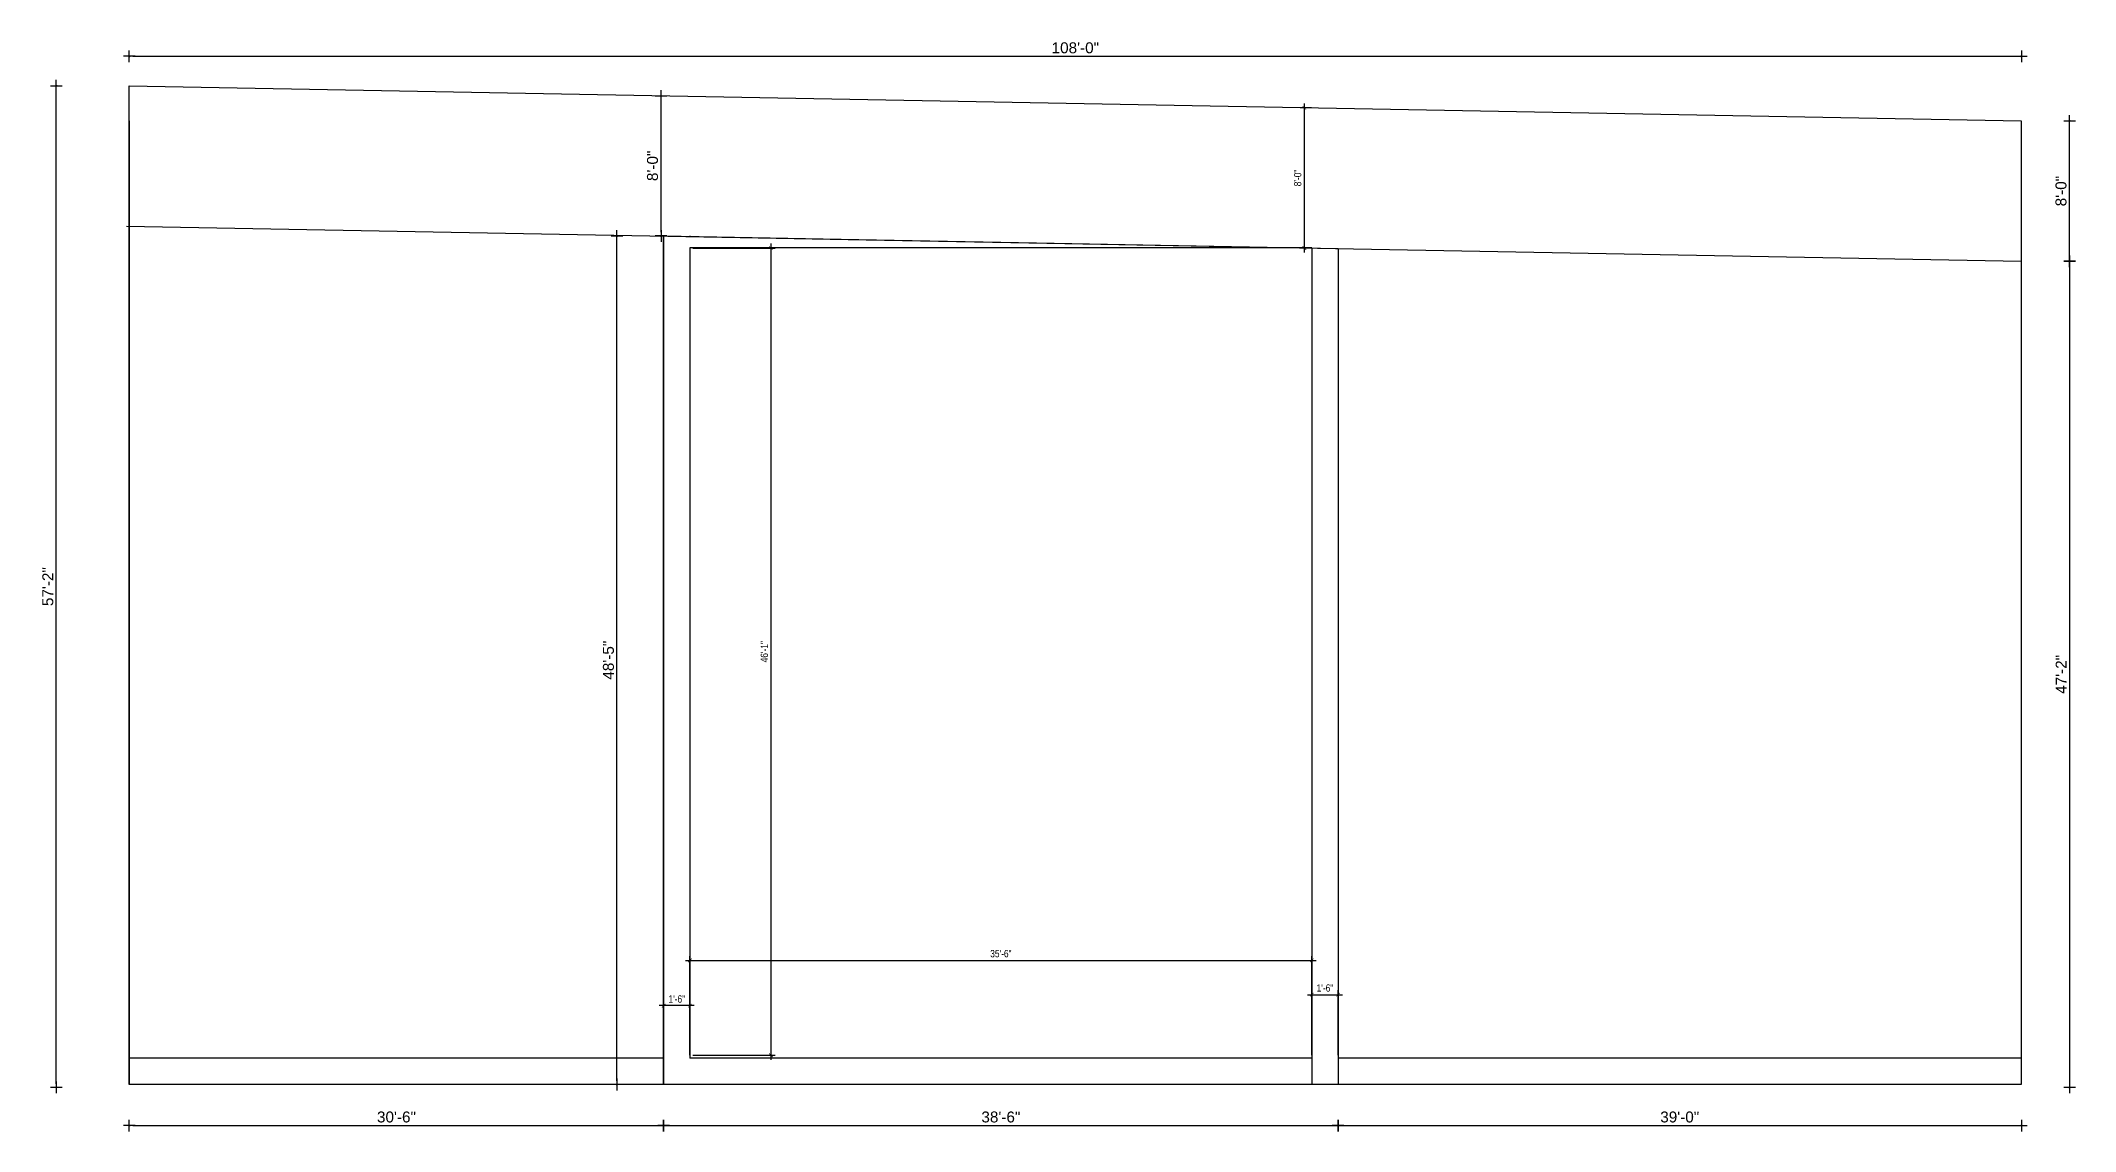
# Model space of a CAD drawing. Header units: inches. Extents: x -4010 to 65129, y -40138 to -1318.
# Drawn here: x 43387 to 44781, y -35736 to -34989 of the extents above; entities that cross this region are included whole.
import ezdxf

# ---------------------------------------------------------------- set-up
doc = ezdxf.new("R2010")
doc.units = ezdxf.units.IN
doc.header["$MEASUREMENT"] = 0
doc.header["$PDMODE"] = 99
doc.linetypes.add('ACAD_ISO04W100', pattern=[30.5, 24, -3, 0.5, -3])
doc.layers.add('GRID', color=8, linetype='ACAD_ISO04W100', lineweight=15)
doc.layers.add('Rod', color=1, linetype='Continuous')
doc.layers.add('wall', color=3, linetype='Continuous')
doc.styles.add('ARIAL', font='arial.ttf')
doc.styles.add('NARROW', font='ARIALN.TTF')
doc.dimstyles.new('3-16', dxfattribs={"dimtxt": 5, "dimasz": 2.5, "dimexe": 3, "dimexo": 2, "dimgap": 2, "dimtad": 1, "dimdec": 1, "dimzin": 3, "dimdsep": 46, "dimlunit": 4, "dimtxsty": 'NARROW', "dimblk": 'ARCHTICK', "dimcen": 0, "dimdle": 3, "dimclrd": 256, "dimclre": 256, "dimclrt": 7, "dimaunit": 1, "dimadec": 3, "dimazin": 1, "dimtfac": 1, "dimtdec": 1, "dimtofl": 0, "dimtmove": 0, "dimatfit": 3, "dimldrblk": 'CLOSED', "dimfxl": 1, "dimtolj": 1, "dimtzin": 0, "dimlwd": -1, "dimlwe": -1, "dimarcsym": 0})
doc.dimstyles.new('3-8', dxfattribs={"dimscale": 1.25, "dimtxt": 6, "dimasz": 2, "dimexe": 0.18, "dimexo": 6, "dimgap": 0, "dimtad": 0, "dimdec": 0, "dimzin": 3, "dimdsep": 46, "dimlunit": 3, "dimtxsty": 'ARIAL', "dimblk": 'DD', "dimcen": 1, "dimse1": 1, "dimse2": 1, "dimclrd": 256, "dimclrt": 256, "dimadec": 0, "dimazin": 0, "dimtfac": 0.5, "dimtdec": 0, "dimtmove": 2, "dimatfit": 0, "dimfxl": 0.18, "dimtvp": 0.75, "dimfrac": 1, "dimtolj": 1, "dimtzin": 0, "dimarcsym": 0})

msp = doc.modelspace()

# ---------------------------------------------------------------- blocks, each defined once
blk = doc.blocks.new('DD')
for p, q in [((-1.6, 0), (1.6, 0)), ((0, 1.6), (0, -1.6))]:
    blk.add_line(p, q)
at = {"const_width": 0.3}
blk.add_lwpolyline([(-0.15, 0, 1), (0.15, 0, 1)], format="xyb", close=True, dxfattribs=at)
blk = doc.blocks.new('*D1208')
at = {"layer": 'Defpoints', "color": 0}
for p in [(43448.2, -35704.3), (43814.2, -35704.3), (43814.2, -35732.4)]:
    blk.add_point(p, dxfattribs=at)
at = {"layer": 'wall', "lineweight": -2}
blk.add_line((43450.7, -35732.4), (43811.7, -35732.4), dxfattribs=at)
at = {"layer": 'wall', "lineweight": -2, "xscale": 2.5, "yscale": 2.5, "zscale": 2.5, "rotation": 180}
blk.add_blockref('DD', (43448.2, -35732.4), dxfattribs=at)
at = {"layer": 'wall', "lineweight": -2, "xscale": 2.5, "yscale": 2.5, "zscale": 2.5}
blk.add_blockref('DD', (43814.2, -35732.4), dxfattribs=at)
at = {"layer": 'wall', "insert": (43631.2, -35726.6), "char_height": 7.5, "attachment_point": 5, "style": 'ARIAL'}
blk.add_mtext('\\A1;30\'-6"', dxfattribs=at)
blk = doc.blocks.new('*D1209')
at = {"layer": 'Defpoints', "color": 0}
for p in [(43814.2, -35704.3), (44276.2, -35704.3), (44276.2, -35732.4)]:
    blk.add_point(p, dxfattribs=at)
at = {"layer": 'wall', "lineweight": -2}
blk.add_line((43816.7, -35732.4), (44273.7, -35732.4), dxfattribs=at)
at = {"layer": 'wall', "lineweight": -2, "xscale": 2.5, "yscale": 2.5, "zscale": 2.5, "rotation": 180}
blk.add_blockref('DD', (43814.2, -35732.4), dxfattribs=at)
at = {"layer": 'wall', "lineweight": -2, "xscale": 2.5, "yscale": 2.5, "zscale": 2.5}
blk.add_blockref('DD', (44276.2, -35732.4), dxfattribs=at)
at = {"layer": 'wall', "insert": (44045.2, -35726.6), "char_height": 7.5, "attachment_point": 5, "style": 'ARIAL'}
blk.add_mtext('\\A1;38\'-6"', dxfattribs=at)
blk = doc.blocks.new('*D1210')
at = {"layer": 'Defpoints', "color": 0}
for p in [(44276.2, -35704.3), (44744.2, -35704.3), (44744.2, -35732.4)]:
    blk.add_point(p, dxfattribs=at)
at = {"layer": 'wall', "lineweight": -2}
blk.add_line((44278.7, -35732.4), (44741.7, -35732.4), dxfattribs=at)
at = {"layer": 'wall', "lineweight": -2, "xscale": 2.5, "yscale": 2.5, "zscale": 2.5, "rotation": 180}
blk.add_blockref('DD', (44276.2, -35732.4), dxfattribs=at)
at = {"layer": 'wall', "lineweight": -2, "xscale": 2.5, "yscale": 2.5, "zscale": 2.5}
blk.add_blockref('DD', (44744.2, -35732.4), dxfattribs=at)
at = {"layer": 'wall', "insert": (44510.2, -35726.6), "char_height": 7.5, "attachment_point": 5, "style": 'ARIAL'}
blk.add_mtext('\\A1;39\'-0"', dxfattribs=at)
blk = doc.blocks.new('*D1211')
at = {"layer": 'Defpoints', "color": 0}
for p in [(44744.2, -35044.3), (44777.2, -35044.3), (44744.2, -35140.4)]:
    blk.add_point(p, dxfattribs=at)
at = {"layer": 'wall', "lineweight": -2}
blk.add_line((44777.2, -35137.9), (44777.2, -35046.8), dxfattribs=at)
at = {"layer": 'wall', "lineweight": -2, "xscale": 2.5, "yscale": 2.5, "zscale": 2.5}
for p, rotation in [((44777.2, -35044.3), 90), ((44777.2, -35140.4), 270)]:
    blk.add_blockref('DD', p, dxfattribs=dict(at, rotation=rotation))
at = {"layer": 'wall', "insert": (44771.4, -35092.4), "char_height": 7.5, "attachment_point": 5, "rotation": 90, "style": 'ARIAL'}
blk.add_mtext('\\A1;8\'-0"', dxfattribs=at)
blk = doc.blocks.new('*D1212')
at = {"layer": 'Defpoints', "color": 0}
for p in [(44746.2, -35140.4), (44744.2, -35706.3), (44777.2, -35706.3)]:
    blk.add_point(p, dxfattribs=at)
at = {"layer": 'wall', "lineweight": -2}
blk.add_line((44777.2, -35142.9), (44777.2, -35703.8), dxfattribs=at)
at = {"layer": 'wall', "lineweight": -2, "xscale": 2.5, "yscale": 2.5, "zscale": 2.5}
for p, rotation in [((44777.2, -35140.4), 90), ((44777.2, -35706.3), 270)]:
    blk.add_blockref('DD', p, dxfattribs=dict(at, rotation=rotation))
at = {"layer": 'wall', "insert": (44771.5, -35423.4), "char_height": 7.5, "attachment_point": 5, "rotation": 90, "style": 'ARIAL'}
blk.add_mtext('\\A1;47\'-2"', dxfattribs=at)
blk = doc.blocks.new('*D1213')
at = {"layer": 'Defpoints', "color": 0}
for p in [(43398.2, -35020.3), (43448.2, -35020.3), (43448.2, -35706.3)]:
    blk.add_point(p, dxfattribs=at)
at = {"layer": 'wall', "lineweight": -2}
blk.add_line((43398.2, -35703.8), (43398.2, -35022.8), dxfattribs=at)
at = {"layer": 'wall', "lineweight": -2, "xscale": 2.5, "yscale": 2.5, "zscale": 2.5}
for p, rotation in [((43398.2, -35020.3), 90), ((43398.2, -35706.3), 270)]:
    blk.add_blockref('DD', p, dxfattribs=dict(at, rotation=rotation))
at = {"layer": 'wall', "insert": (43392.4, -35363.3), "char_height": 7.5, "attachment_point": 5, "rotation": 90, "style": 'ARIAL'}
blk.add_mtext('\\A1;57\'-2"', dxfattribs=at)
blk = doc.blocks.new('*D1214')
at = {"layer": 'Defpoints', "color": 0}
for p in [(43782.2, -35123.1), (43814.2, -35123.1), (43814.2, -35704.3)]:
    blk.add_point(p, dxfattribs=at)
at = {"layer": 'wall', "lineweight": -2}
blk.add_line((43782.2, -35701.8), (43782.2, -35125.6), dxfattribs=at)
at = {"layer": 'wall', "lineweight": -2, "xscale": 2.5, "yscale": 2.5, "zscale": 2.5}
for p, rotation in [((43782.2, -35123.1), 90), ((43782.2, -35704.3), 270)]:
    blk.add_blockref('DD', p, dxfattribs=dict(at, rotation=rotation))
at = {"layer": 'wall', "insert": (43776.4, -35413.7), "char_height": 7.5, "attachment_point": 5, "rotation": 90, "style": 'ARIAL'}
blk.add_mtext('\\A1;48\'-5"', dxfattribs=at)
blk = doc.blocks.new('*D1215')
at = {"layer": 'Defpoints', "color": 0}
for p in [(43812.4, -35027.2), (43815.9, -35027.2), (43814.2, -35123.1)]:
    blk.add_point(p, dxfattribs=at)
at = {"layer": 'wall', "lineweight": -2}
blk.add_line((43812.4, -35120.6), (43812.4, -35029.7), dxfattribs=at)
at = {"layer": 'wall', "lineweight": -2, "xscale": 2.5, "yscale": 2.5, "zscale": 2.5}
for p, rotation in [((43812.4, -35027.2), 90), ((43812.4, -35123.1), 270)]:
    blk.add_blockref('DD', p, dxfattribs=dict(at, rotation=rotation))
at = {"layer": 'wall', "insert": (43806.6, -35075.1), "char_height": 7.5, "attachment_point": 5, "rotation": 90, "style": 'ARIAL'}
blk.add_mtext('\\A1;8\'-0"', dxfattribs=at)
blk = doc.blocks.new('*D1216')
at = {"layer": 'Defpoints', "color": 0}
for p in [(44744.2, -35000.1), (43448.2, -35020.3), (44744.2, -35044.3)]:
    blk.add_point(p, dxfattribs=at)
at = {"layer": 'wall', "lineweight": -2}
blk.add_line((43450.7, -35000.1), (44741.7, -35000.1), dxfattribs=at)
at = {"layer": 'wall', "lineweight": -2, "xscale": 2.5, "yscale": 2.5, "zscale": 2.5, "rotation": 180}
blk.add_blockref('DD', (43448.2, -35000.1), dxfattribs=at)
at = {"layer": 'wall', "lineweight": -2, "xscale": 2.5, "yscale": 2.5, "zscale": 2.5}
blk.add_blockref('DD', (44744.2, -35000.1), dxfattribs=at)
at = {"layer": 'wall', "insert": (44096.2, -34994.3), "char_height": 7.5, "attachment_point": 5, "style": 'ARIAL'}
blk.add_mtext('\\A1;108\'-0"', dxfattribs=at)
blk = doc.blocks.new('_ArchTick')
at = {"layer": 'GRID', "color": 0, "const_width": 0.15}
blk.add_lwpolyline([(-0.5, -0.5), (0.5, 0.5)], dxfattribs=at)
blk = doc.blocks.new('*D1220')
at = {"layer": 'Defpoints', "color": 0}
for p in [(43814.2, -35650.3), (43814.2, -35686.3), (43832.2, -35686.3)]:
    blk.add_point(p, dxfattribs=at)
at = {"layer": 'Rod'}
for p, q in [((43814.2, -35684.3), (43814.2, -35647.3)), ((43832.2, -35684.3), (43832.2, -35647.3)), ((43835.2, -35650.3), (43811.2, -35650.3))]:
    blk.add_line(p, q, dxfattribs=at)
at = {"layer": 'Rod', "xscale": 2.5, "yscale": 2.5, "zscale": 2.5, "rotation": 180}
blk.add_blockref('_ArchTick', (43814.2, -35650.3), dxfattribs=at)
at = {"layer": 'Rod', "xscale": 2.5, "yscale": 2.5, "zscale": 2.5}
blk.add_blockref('_ArchTick', (43832.2, -35650.3), dxfattribs=at)
at = {"layer": 'Rod', "color": 7, "insert": (43823.2, -35645.8), "char_height": 5, "attachment_point": 5, "style": 'NARROW'}
blk.add_mtext('\\A1;1\'-6"', dxfattribs=at)
blk = doc.blocks.new('_Closed')
at = {"layer": 'wall', "color": 0, "lineweight": -2}
for p, q in [((-1, 0.17), (0, 0)), ((-1, 0.17), (-1, -0.17)), ((0, 0), (-1, -0.17)), ((0, 0), (-1, 0))]:
    blk.add_line(p, q, dxfattribs=at)
blk = doc.blocks.new('*D1221')
at = {"layer": 'Defpoints', "color": 0}
for p in [(44276.2, -35642.8), (44258.2, -35686.3), (44276.2, -35686.3)]:
    blk.add_point(p, dxfattribs=at)
at = {"layer": 'Rod'}
for p, q in [((44255.2, -35642.8), (44279.2, -35642.8)), ((44258.2, -35684.3), (44258.2, -35639.8)), ((44276.2, -35684.3), (44276.2, -35639.8))]:
    blk.add_line(p, q, dxfattribs=at)
at = {"layer": 'Rod', "xscale": 2.5, "yscale": 2.5, "zscale": 2.5, "rotation": 180}
blk.add_blockref('_ArchTick', (44258.2, -35642.8), dxfattribs=at)
at = {"layer": 'Rod', "xscale": 2.5, "yscale": 2.5, "zscale": 2.5}
blk.add_blockref('_ArchTick', (44276.2, -35642.8), dxfattribs=at)
at = {"layer": 'Rod', "color": 7, "insert": (44267.2, -35638.2), "char_height": 5, "attachment_point": 5, "style": 'NARROW'}
blk.add_mtext('\\A1;1\'-6"', dxfattribs=at)
blk = doc.blocks.new('*D1222')
at = {"layer": 'Defpoints', "color": 0}
for p in [(44253.1, -35035.4), (44259.9, -35035.4), (44258.2, -35131.4)]:
    blk.add_point(p, dxfattribs=at)
at = {"layer": 'Rod'}
for p, q in [((44257.9, -35035.4), (44250.1, -35035.4)), ((44253.1, -35134.4), (44253.1, -35032.4)), ((44256.2, -35131.4), (44250.1, -35131.4))]:
    blk.add_line(p, q, dxfattribs=at)
at = {"layer": 'Rod', "xscale": 2.5, "yscale": 2.5, "zscale": 2.5}
for p, rotation in [((44253.1, -35035.4), 90), ((44253.1, -35131.4), 270)]:
    blk.add_blockref('_ArchTick', p, dxfattribs=dict(at, rotation=rotation))
at = {"layer": 'Rod', "color": 7, "insert": (44248.5, -35083.4), "char_height": 5, "attachment_point": 5, "rotation": 90, "style": 'NARROW'}
blk.add_mtext('\\A1;8\'-0"', dxfattribs=at)
blk = doc.blocks.new('*D1223')
at = {"layer": 'Defpoints', "color": 0}
for p in [(44258.2, -35619.3), (43832.2, -35686.3), (44258.2, -35684.3)]:
    blk.add_point(p, dxfattribs=at)
at = {"layer": 'Rod'}
for p, q in [((43829.2, -35619.3), (44261.2, -35619.3)), ((43832.2, -35684.3), (43832.2, -35616.3)), ((44258.2, -35682.3), (44258.2, -35616.3))]:
    blk.add_line(p, q, dxfattribs=at)
at = {"layer": 'Rod', "xscale": 2.5, "yscale": 2.5, "zscale": 2.5, "rotation": 180}
blk.add_blockref('_ArchTick', (43832.2, -35619.3), dxfattribs=at)
at = {"layer": 'Rod', "xscale": 2.5, "yscale": 2.5, "zscale": 2.5}
blk.add_blockref('_ArchTick', (44258.2, -35619.3), dxfattribs=at)
at = {"layer": 'Rod', "color": 7, "insert": (44045.2, -35614.7), "char_height": 5, "attachment_point": 5, "style": 'NARROW'}
blk.add_mtext('\\A1;35\'-6"', dxfattribs=at)
blk = doc.blocks.new('*D1224')
at = {"layer": 'Defpoints', "color": 0}
for p in [(43832.2, -35131.4), (43832.2, -35684.3), (43887.7, -35684.3)]:
    blk.add_point(p, dxfattribs=at)
at = {"layer": 'Rod'}
for p, q in [((43834.2, -35131.4), (43890.7, -35131.4)), ((43887.7, -35128.4), (43887.7, -35687.3)), ((43834.2, -35684.3), (43890.7, -35684.3))]:
    blk.add_line(p, q, dxfattribs=at)
at = {"layer": 'Rod', "xscale": 2.5, "yscale": 2.5, "zscale": 2.5}
for p, rotation in [((43887.7, -35131.4), 90), ((43887.7, -35684.3), 270)]:
    blk.add_blockref('_ArchTick', p, dxfattribs=dict(at, rotation=rotation))
at = {"layer": 'Rod', "color": 7, "insert": (43883.2, -35407.9), "char_height": 5, "attachment_point": 5, "rotation": 90, "style": 'NARROW'}
blk.add_mtext('\\A1;46\'-1"', dxfattribs=at)

# ---------------------------------------------------------------- dimensions: what is measured, and where the dimension line sits
at = {"layer": 'Rod'}
for base, p1, p2, picture, middle in [((44253.084, -35035.378), (44258.153, -35131.362), (44259.93, -35035.378), '*D1222', (44248.531, -35083.37)), ((43887.724, -35684.345), (43832.153, -35131.362), (43832.153, -35684.345), '*D1224', (43883.171, -35407.853))]:
    dim = msp.add_linear_dim(base=base, p1=p1, p2=p2, angle=90, dimstyle='3-16', dxfattribs=at)
    dim.commit()
    dim.dimension.update_dxf_attribs({"geometry": picture, "text_midpoint": middle})
for base, p1, p2, picture, middle in [((44258.153, -35619.282), (43832.153, -35686.345), (44258.153, -35684.345), '*D1223', (44045.153, -35614.729)), ((44276.153, -35642.763), (44258.153, -35686.345), (44276.153, -35686.345), '*D1221', (44267.153, -35638.21)), ((43814.153, -35650.318), (43832.153, -35686.345), (43814.153, -35686.345), '*D1220', (43823.153, -35645.765))]:
    dim = msp.add_linear_dim(base=base, p1=p1, p2=p2, dimstyle='3-16', dxfattribs=at)
    dim.commit()
    dim.dimension.update_dxf_attribs({"geometry": picture, "text_midpoint": middle})
at = {"layer": 'wall'}
for base, p1, p2, picture, middle in [((44744.153, -35000.058), (43448.153, -35020.345), (44744.153, -35044.345), '*D1216', (44096.153, -34994.314)), ((43814.153, -35732.36), (43448.153, -35704.345), (43814.153, -35704.345), '*D1208', (43631.153, -35726.612)), ((44276.153, -35732.36), (43814.153, -35704.345), (44276.153, -35704.345), '*D1209', (44045.153, -35726.612)), ((44744.153, -35732.36), (44276.153, -35704.345), (44744.153, -35704.345), '*D1210', (44510.153, -35726.612))]:
    dim = msp.add_linear_dim(base=base, p1=p1, p2=p2, dimstyle='3-8', dxfattribs=at)
    dim.commit()
    dim.dimension.update_dxf_attribs({"geometry": picture, "text_midpoint": middle})
for base, p1, p2, picture, middle in [((43398.162, -35020.345), (43448.153, -35706.345), (43448.153, -35020.345), '*D1213', (43392.418, -35363.345)), ((43812.375, -35027.156), (43814.153, -35123.139), (43815.93, -35027.156), '*D1215', (43806.631, -35075.148)), ((44777.159, -35044.345), (44744.153, -35140.362), (44744.153, -35044.345), '*D1211', (44771.415, -35092.353)), ((43782.163, -35123.139), (43814.153, -35704.345), (43814.153, -35123.139), '*D1214', (43776.419, -35413.742)), ((44777.159, -35706.345), (44746.153, -35140.362), (44744.153, -35706.345), '*D1212', (44771.511, -35423.353))]:
    dim = msp.add_linear_dim(base=base, p1=p1, p2=p2, angle=90, dimstyle='3-8', dxfattribs=at)
    dim.commit()
    dim.dimension.update_dxf_attribs({"geometry": picture, "text_midpoint": middle})

# ---------------------------------------------------------------- linework, layer by layer
at = {"layer": 'Rod'}
for p, q in [((43448.153, -35704.345), (43448.153, -35020.345)), ((43448.153, -35020.345), (44744.153, -35044.345)), ((43448.153, -35044.345), (43448.153, -35704.345)), ((44744.153, -35044.345), (44744.153, -35704.345)), ((44744.153, -35044.345), (44744.153, -35704.345)), ((43446.375, -35116.329), (44744.153, -35140.362)), ((43814.153, -35123.139), (43814.153, -35704.345)), ((43814.153, -35123.139), (44276.153, -35131.695)), ((43814.153, -35704.345), (43814.153, -35123.139)), ((43832.153, -35123.139), (43832.153, -35123.473)), ((43832.153, -35131.362), (43832.153, -35686.345)), ((44258.153, -35131.362), (43832.153, -35131.362)), ((44258.153, -35131.362), (44258.153, -35686.345)), ((44258.153, -35131.362), (44258.153, -35704.345)), ((44276.153, -35131.695), (44276.153, -35704.345)), ((43814.153, -35686.345), (43448.153, -35686.345)), ((44258.153, -35686.345), (43832.153, -35686.345)), ((44744.153, -35686.345), (44276.153, -35686.345)), ((44744.153, -35704.345), (43448.153, -35704.345)), ((44276.153, -35704.345), (43814.153, -35704.345))]:
    msp.add_line(p, q, dxfattribs=at)

msp.set_redraw_order([(e.dxf.handle, doc.entitydb.next_handle()) for e in msp.query("TEXT MTEXT ATTDEF DIMENSION ARC_DIMENSION")])  # texts and dimensions are drawn at this point

doc.saveas('drawing.dxf')
